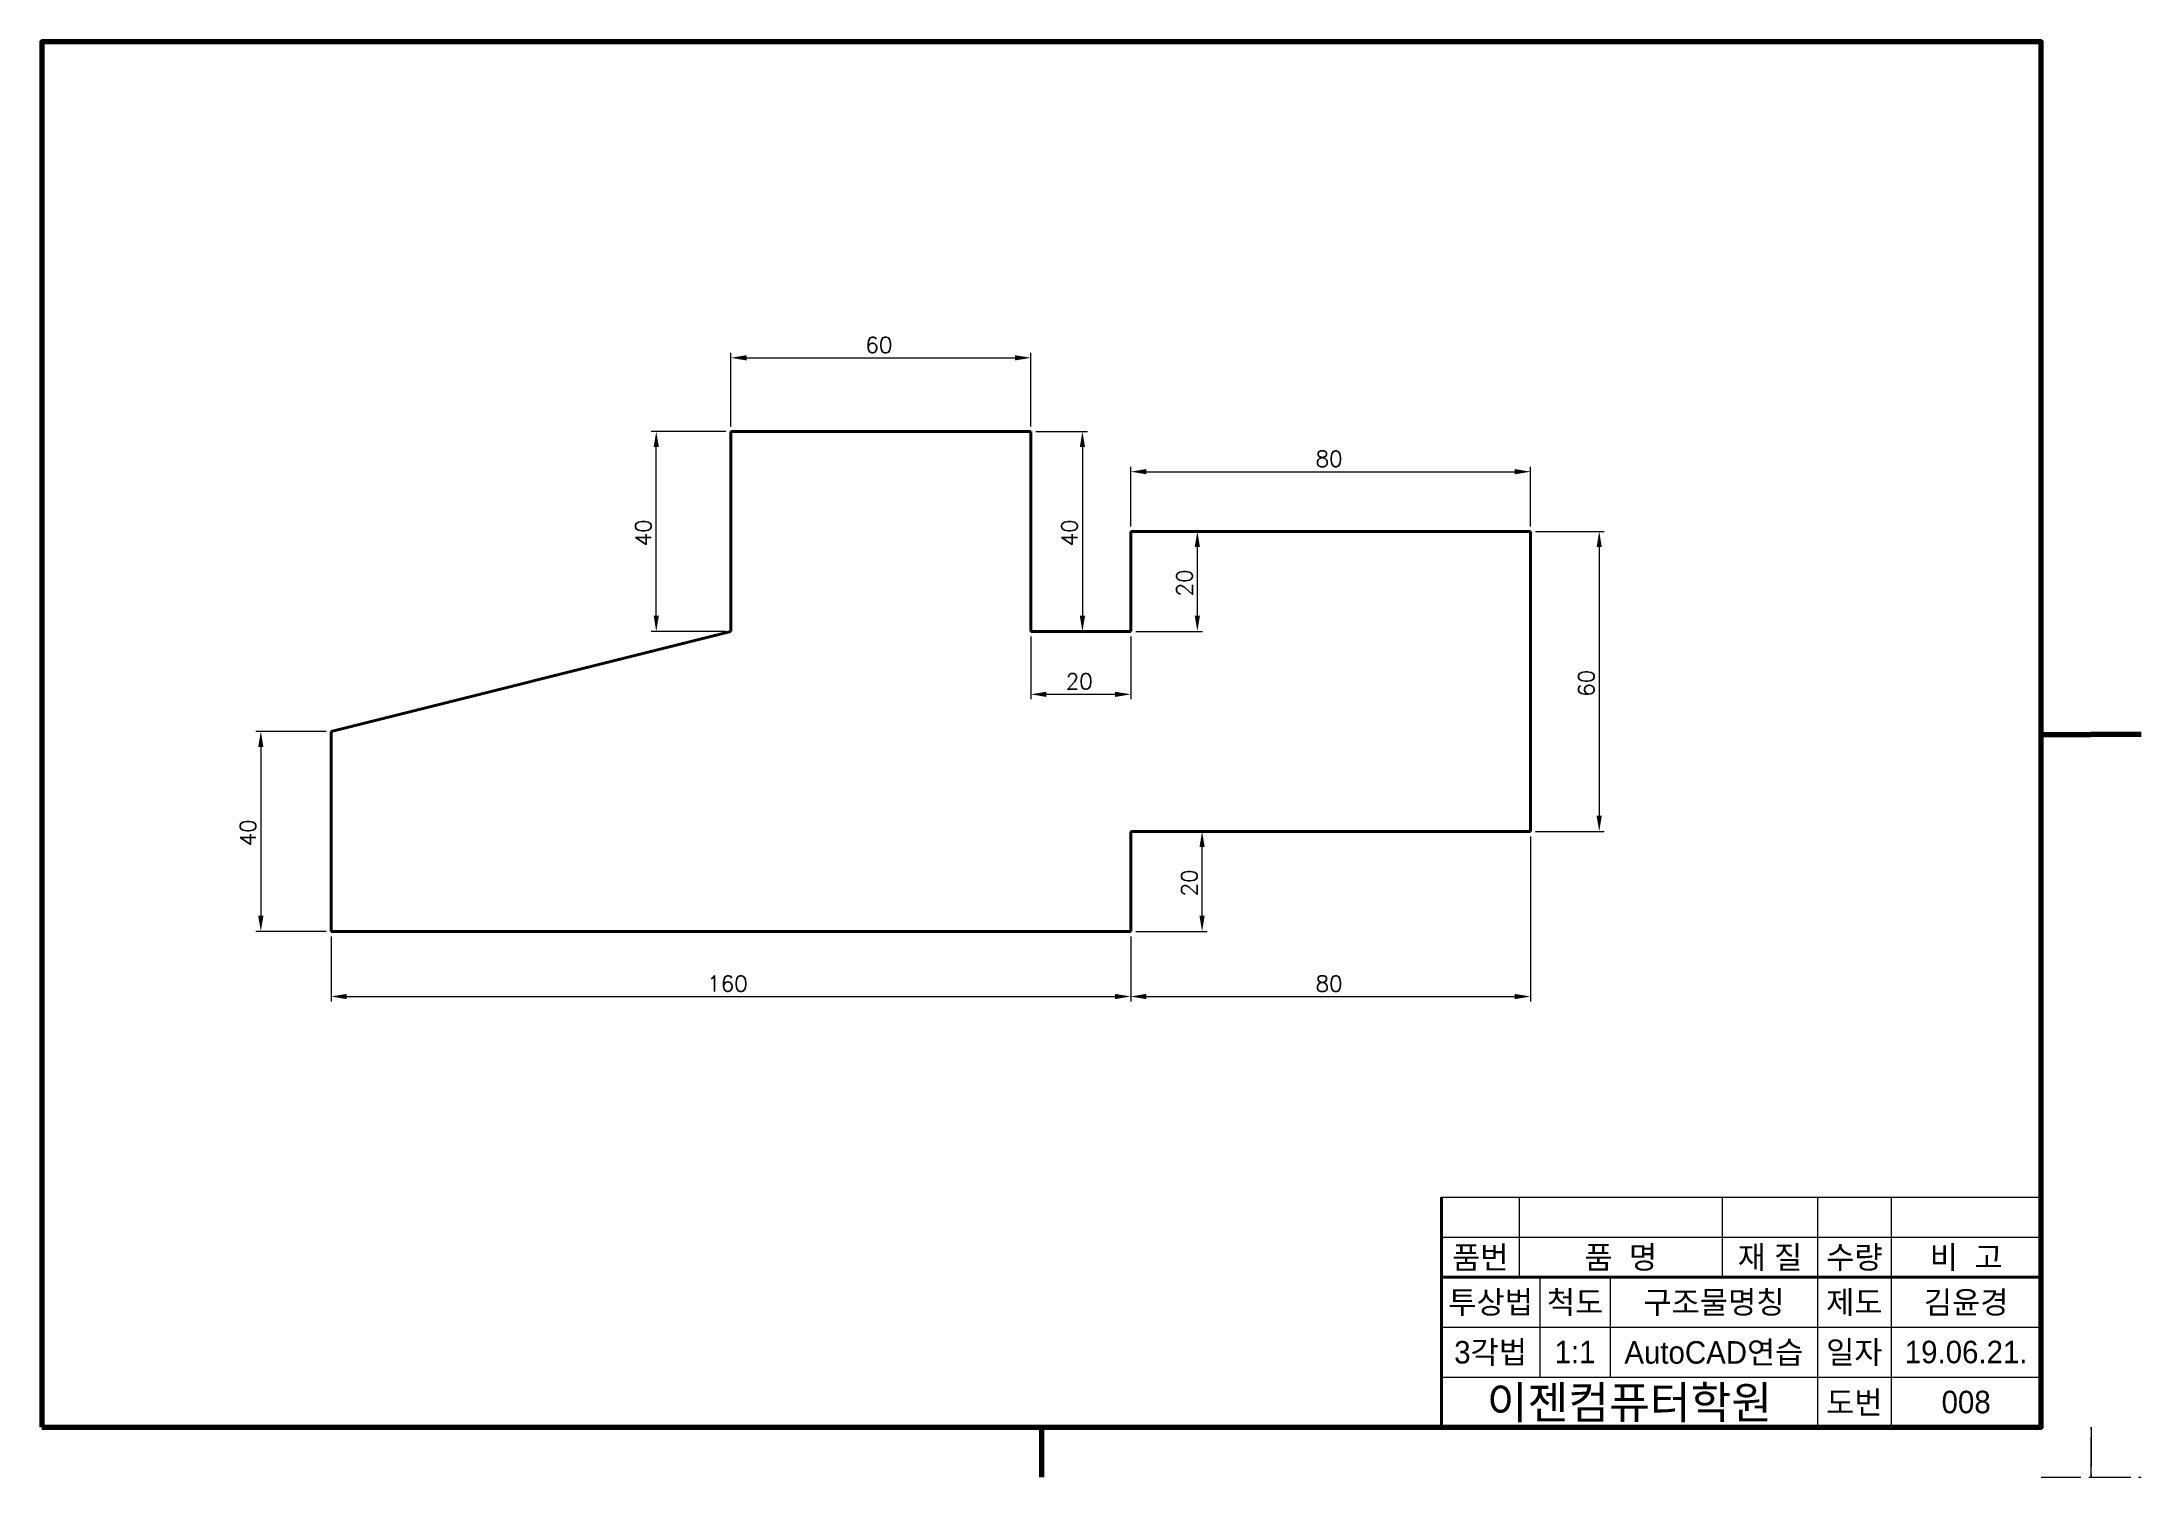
# Model space of a CAD drawing. Header units: millimetres. Extents: x 0 to 4210, y 0 to 2980.
# Drawn here: x 2950 to 3370, y 0 to 287 of the extents above; entities that cross this region are included whole.
import ezdxf
from ezdxf.enums import TextEntityAlignment as Align

# ---------------------------------------------------------------- set-up
doc = ezdxf.new("R2010")
doc.units = ezdxf.units.MM
doc.linetypes.add('PHANTOM2', pattern=[31.75, 15.875, -3.175, 3.175, -3.175, 3.175, -3.175])
for name, color, linetype, lineweight in [('가는선', 1, 'Continuous', 13), ('구분선', 1, 'PHANTOM2', 13), ('문자', 2, 'Continuous', 20), ('외곽선', 4, 'Continuous', 70), ('외형선', 3, 'Continuous', 40), ('치수선', 1, 'Continuous', 13)]:
    doc.layers.add(name, color=color, linetype=linetype, lineweight=lineweight)
doc.styles.get("Standard").update_dxf_attribs({"font": 'romans.shx'})
doc.styles.add('한글', font='')
doc.styles.get('한글').set_extended_font_data('Gulim')

msp = doc.modelspace()

# ---------------------------------------------------------------- texts
at = {"layer": '문자', "ltscale": 0.5}
for s, p in [('60', (3114.76, 224.84)), ('80', (3204.84, 202.06)), ('20', (3154.84, 157.54)), ('160', (3083.11, 97.1)), ('80', (3204.84, 97.1))]:
    msp.add_text(s, height=3.15, dxfattribs=at).set_placement(p)
for s, p in [('40', (3071.91, 186.12)), ('40', (3157.18, 186.12)), ('20', (3180.18, 176.12)), ('60', (3260.59, 156.05)), ('40', (2992.79, 126.12)), ('20', (3181.13, 116.12))]:
    msp.add_text(s, height=3.15, rotation=90, dxfattribs=at).set_placement(p)
at = {"layer": '문자', "ltscale": 0.5, "style": '한글'}
for s, height, p in [('품번', 4.5, (3237.79, 44)), ('품  명', 4.5, (3265.9, 44)), ('재 질', 4.5, (3295.75, 44)), ('수량', 4.5, (3312.64, 44)), ('비  고', 4.5, (3335.01, 44)), ('투상법', 4.5, (3239.86, 35)), ('척도', 4.5, (3256.76, 35)), ('구조물명칭', 4.5, (3284.54, 35)), ('제도', 4.5, (3312.64, 35)), ('김윤경', 4.5, (3335.01, 35)), ('3각법', 4.5, (3239.86, 25)), ('1:1', 4.5, (3256.76, 25)), ('AutoCAD연습', 4.5, (3284.54, 25)), ('일자', 4.5, (3312.64, 25)), ('19.06.21.', 4.5, (3335.01, 25)), ('이젠컴퓨터학원', 6.5, (3267.64, 15)), ('도번', 4.5, (3312.64, 15)), ('008', 4.5, (3335.01, 15))]:
    msp.add_text(s, height=height, dxfattribs=at).set_placement(p, align=Align.MIDDLE)

# ---------------------------------------------------------------- linework, layer by layer
at = {"layer": '가는선', "ltscale": 0.5}
for p, q in [((3230, 56), (3350, 56)), ((3245.58, 56), (3245.58, 40)), ((3286.22, 56), (3286.22, 40)), ((3305.27, 56), (3305.27, 10)), ((3320.01, 56), (3320.01, 10)), ((3230, 48), (3350, 48)), ((3249.73, 40), (3249.73, 20)), ((3263.8, 40), (3263.8, 20)), ((3230, 30), (3350, 30)), ((3230, 20), (3350, 20))]:
    msp.add_line(p, q, dxfattribs=at)
at = {"layer": '구분선', "ltscale": 0.5}
for points in [[(3350, 0), (3360, 0), (3360, 10)], [(3360, 10), (3360, 0), (3370, 0)], [(3360, 10), (3360, 0), (3370, 0)]]:
    msp.add_lwpolyline(points, dxfattribs=at)
at = {"layer": '외곽선', "ltscale": 0.5}
for p, q in [((3350, 148.5), (3360, 148.5)), ((3370, 148.5), (3360, 148.5)), ((3370, 148.5), (3360, 148.5)), ((3350, 10), (3350, 56)), ((3150, 10), (3150, 0))]:
    msp.add_line(p, q, dxfattribs=at)
msp.add_lwpolyline([(2950, 10), (3350, 10), (3350, 287), (2950, 287)], close=True, dxfattribs=at)
at = {"layer": '외형선', "ltscale": 0.5}
for p, q in [((3147.84, 209.12), (3087.84, 209.12)), ((3087.84, 209.12), (3087.84, 169.12)), ((3147.84, 169.12), (3147.84, 209.12)), ((3247.84, 189.12), (3167.84, 189.12)), ((3167.84, 189.12), (3167.84, 169.12)), ((3247.84, 129.12), (3247.84, 189.12)), ((3007.84, 149.12), (3087.84, 169.12)), ((3167.84, 169.12), (3147.84, 169.12)), ((3007.84, 109.12), (3007.84, 149.12)), ((3167.84, 109.12), (3167.84, 129.12)), ((3167.84, 129.12), (3247.84, 129.12)), ((3007.84, 109.12), (3167.84, 109.12)), ((3230, 56), (3230, 48)), ((3230, 48), (3230, 40)), ((3230, 40), (3350, 40)), ((3230, 40), (3230, 20)), ((3230, 20), (3230, 10))]:
    msp.add_line(p, q, dxfattribs=at)
at = {"layer": '치수선', "ltscale": 0.5}
for p, q in [((3087.84, 210.12), (3087.84, 224.84)), ((3090.99, 223.84), (3144.69, 223.84)), ((3147.84, 210.12), (3147.84, 224.84)), ((3086.84, 209.12), (3071.91, 209.12)), ((3072.91, 172.27), (3072.91, 205.97)), ((3148.84, 209.12), (3159.18, 209.12)), ((3158.18, 205.97), (3158.18, 172.27)), ((3167.84, 190.12), (3167.84, 202.06)), ((3247.84, 190.12), (3247.84, 202.06)), ((3170.99, 201.06), (3244.69, 201.06)), ((3248.84, 189.12), (3262.59, 189.12)), ((3181.18, 172.27), (3181.18, 185.97)), ((3261.59, 185.97), (3261.59, 132.27)), ((3086.84, 169.12), (3071.91, 169.12)), ((3147.84, 168.12), (3147.84, 155.54)), ((3167.84, 168.12), (3167.84, 155.54)), ((3168.84, 169.12), (3182.18, 169.12)), ((3150.99, 156.54), (3164.69, 156.54)), ((3006.84, 149.12), (2992.79, 149.12)), ((2993.79, 145.97), (2993.79, 112.27)), ((3247.84, 128.12), (3247.84, 95.1)), ((3248.84, 129.12), (3262.59, 129.12)), ((3182.13, 112.27), (3182.13, 125.97)), ((3006.84, 109.12), (2992.79, 109.12)), ((3007.84, 108.12), (3007.84, 95.1)), ((3167.84, 108.12), (3167.84, 95.1)), ((3168.84, 109.12), (3183.13, 109.12)), ((3010.99, 96.1), (3164.69, 96.1)), ((3170.99, 96.1), (3244.69, 96.1))]:
    msp.add_line(p, q, dxfattribs=at)
for points in [[(3090.99, 224.36), (3090.99, 223.31), (3087.84, 223.84)], [(3144.69, 224.36), (3144.69, 223.31), (3147.84, 223.84)], [(3072.39, 205.97), (3073.44, 205.97), (3072.91, 209.12)], [(3157.66, 205.97), (3158.71, 205.97), (3158.18, 209.12)], [(3170.99, 201.59), (3170.99, 200.54), (3167.84, 201.06)], [(3244.69, 201.59), (3244.69, 200.54), (3247.84, 201.06)], [(3180.65, 185.97), (3181.7, 185.97), (3181.18, 189.12)], [(3261.06, 185.97), (3262.11, 185.97), (3261.59, 189.12)], [(3072.39, 172.27), (3073.44, 172.27), (3072.91, 169.12)], [(3157.66, 172.27), (3158.71, 172.27), (3158.18, 169.12)], [(3180.65, 172.27), (3181.7, 172.27), (3181.18, 169.12)], [(3150.99, 157.06), (3150.99, 156.01), (3147.84, 156.54)], [(3164.69, 157.06), (3164.69, 156.01), (3167.84, 156.54)], [(2993.26, 145.97), (2994.31, 145.97), (2993.79, 149.12)], [(3261.06, 132.27), (3262.11, 132.27), (3261.59, 129.12)], [(3181.6, 125.97), (3182.65, 125.97), (3182.13, 129.12)], [(2993.26, 112.27), (2994.31, 112.27), (2993.79, 109.12)], [(3181.6, 112.27), (3182.65, 112.27), (3182.13, 109.12)], [(3010.99, 96.62), (3010.99, 95.57), (3007.84, 96.1)], [(3164.69, 96.62), (3164.69, 95.57), (3167.84, 96.1)], [(3170.99, 96.62), (3170.99, 95.57), (3167.84, 96.1)], [(3244.69, 96.62), (3244.69, 95.57), (3247.84, 96.1)]]:
    msp.add_solid(points, dxfattribs=at)

msp.set_redraw_order([(e.dxf.handle, doc.entitydb.next_handle()) for e in msp.query("TEXT MTEXT ATTDEF DIMENSION ARC_DIMENSION")])  # texts and dimensions are drawn at this point

doc.saveas('drawing.dxf')
